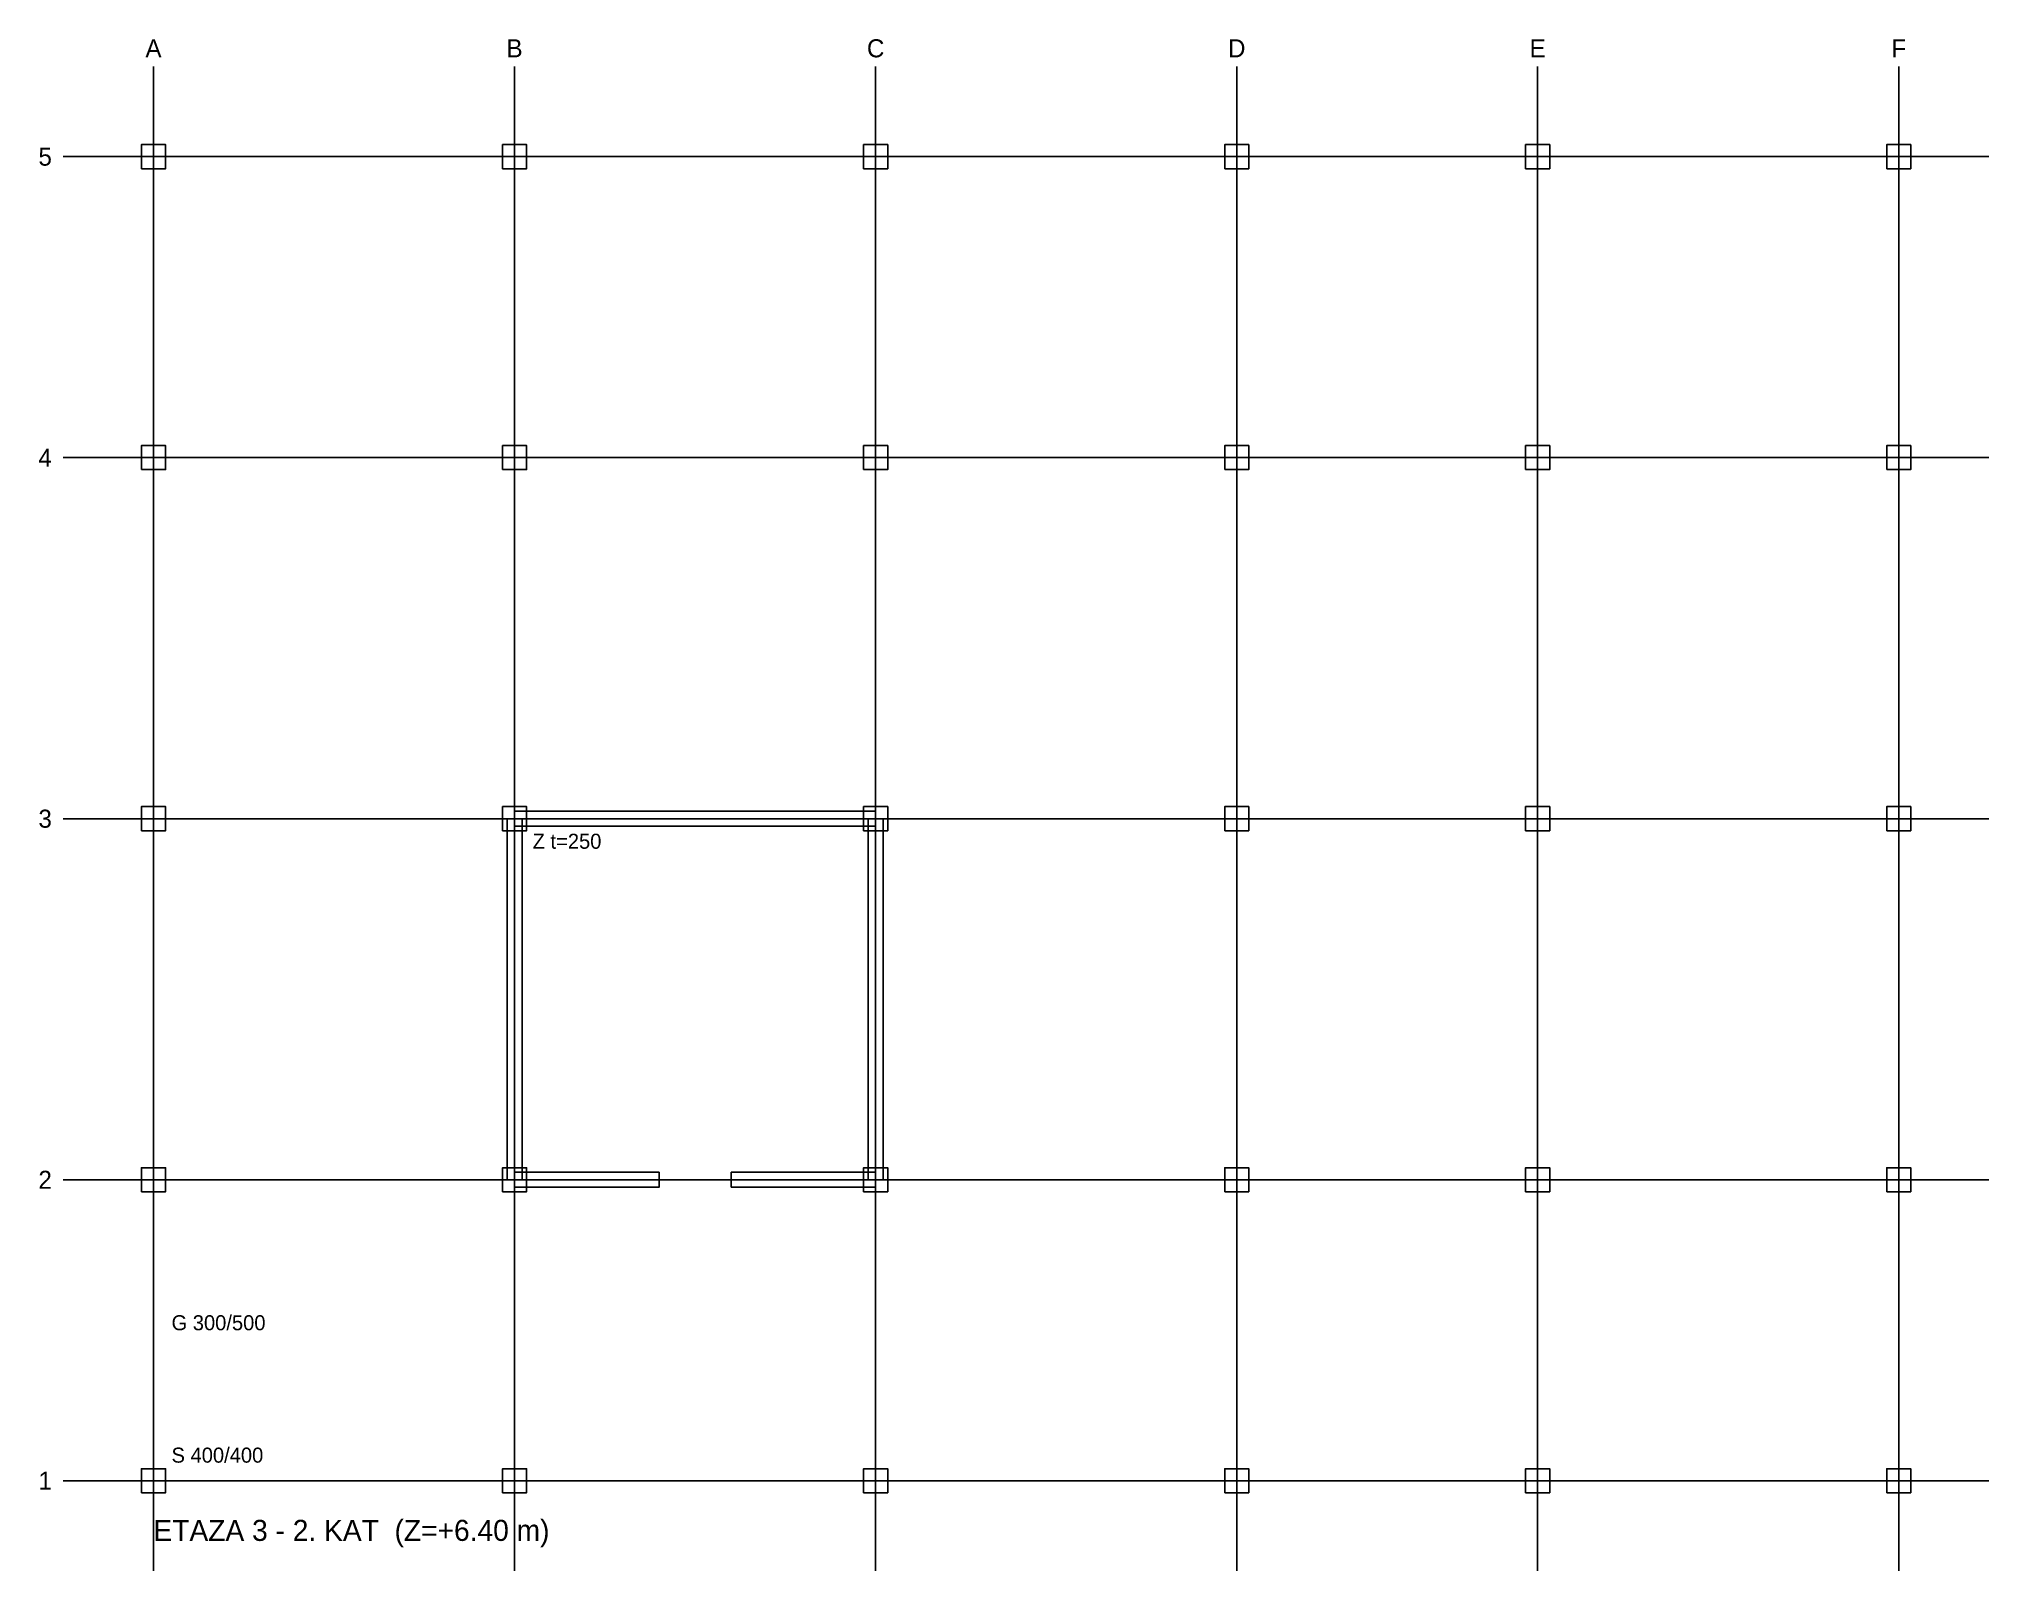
# Model space of a CAD drawing. Header units: millimetres. Extents: x -1902 to 141500, y -3620 to 23954.
# Drawn here: x 72098 to 104500, y -1500 to 23954 of the extents above; entities that cross this region are included whole.
import ezdxf
from ezdxf.enums import TextEntityAlignment as Align

# ---------------------------------------------------------------- set-up
doc = ezdxf.new("R2010")
doc.units = ezdxf.units.MM
doc.linetypes.add('DASHDOT', pattern=[3.556, 2.54, -0.508, 0, -0.508])
for name, color, linetype in [('GREDA', 3, 'Continuous'), ('KOTE', 2, 'Continuous'), ('OSI', 8, 'Continuous'), ('PLOCA', 4, 'Continuous'), ('STUP', 1, 'Continuous'), ('TEKST', 7, 'Continuous'), ('ZID', 5, 'Continuous')]:
    doc.layers.add(name, color=color, linetype=linetype)

msp = doc.modelspace()

# ---------------------------------------------------------------- texts
at = {"layer": 'KOTE'}
for s, p in [('Z t=250', (80300, 10500)), ('G 300/500', (74300, 2500)), ('S 400/400', (74300, 300))]:
    msp.add_text(s, height=250, dxfattribs=at).set_placement(p)
at = {"layer": 'OSI'}
for s, p in [('A', (74000, 23800)), ('B', (80000, 23800)), ('C', (86000, 23800)), ('D', (92000, 23800)), ('E', (97000, 23800)), ('F', (103000, 23800)), ('5', (72200, 22000)), ('4', (72200, 17000)), ('3', (72200, 11000)), ('2', (72200, 5000)), ('1', (72200, 0))]:
    msp.add_text(s, height=300, dxfattribs=at).set_placement(p, align=Align.MIDDLE_CENTER)
at = {"layer": 'TEKST'}
msp.add_text('ETAZA 3 - 2. KAT  (Z=+6.40 m)', height=350, dxfattribs=at).set_placement((74000, -1000))

# ---------------------------------------------------------------- linework, layer by layer
at = {"layer": 'GREDA'}
for p, q in [((74000, 22000), (80000, 22000)), ((74000, 17000), (74000, 22000)), ((80000, 22000), (86000, 22000)), ((80000, 17000), (80000, 22000)), ((86000, 22000), (92000, 22000)), ((86000, 17000), (86000, 22000)), ((92000, 22000), (97000, 22000)), ((92000, 17000), (92000, 22000)), ((97000, 22000), (103000, 22000)), ((97000, 17000), (97000, 22000)), ((103000, 17000), (103000, 22000)), ((74000, 17000), (80000, 17000)), ((74000, 11000), (74000, 17000)), ((80000, 17000), (86000, 17000)), ((80000, 11000), (80000, 17000)), ((86000, 17000), (92000, 17000)), ((86000, 11000), (86000, 17000)), ((92000, 17000), (97000, 17000)), ((92000, 11000), (92000, 17000)), ((97000, 17000), (103000, 17000)), ((97000, 11000), (97000, 17000)), ((103000, 11000), (103000, 17000)), ((74000, 11000), (80000, 11000)), ((74000, 5000), (74000, 11000)), ((80000, 11000), (86000, 11000)), ((80000, 5000), (80000, 11000)), ((86000, 11000), (92000, 11000)), ((86000, 5000), (86000, 11000)), ((92000, 11000), (97000, 11000)), ((92000, 5000), (92000, 11000)), ((97000, 11000), (103000, 11000)), ((97000, 5000), (97000, 11000)), ((103000, 5000), (103000, 11000)), ((74000, 5000), (80000, 5000)), ((74000, 0), (74000, 5000)), ((80000, 5000), (86000, 5000)), ((80000, 0), (80000, 5000)), ((86000, 5000), (92000, 5000)), ((86000, 0), (86000, 5000)), ((92000, 5000), (97000, 5000)), ((92000, 0), (92000, 5000)), ((97000, 5000), (103000, 5000)), ((97000, 0), (97000, 5000)), ((103000, 0), (103000, 5000)), ((74000, 0), (80000, 0)), ((80000, 0), (86000, 0)), ((86000, 0), (92000, 0)), ((92000, 0), (97000, 0)), ((97000, 0), (103000, 0))]:
    msp.add_line(p, q, dxfattribs=at)
at = {"layer": 'OSI', "linetype": 'DASHDOT'}
for p, q in [((74000, -1500), (74000, 23500)), ((80000, -1500), (80000, 23500)), ((86000, -1500), (86000, 23500)), ((92000, -1500), (92000, 23500)), ((97000, -1500), (97000, 23500)), ((103000, -1500), (103000, 23500)), ((72500, 22000), (104500, 22000)), ((72500, 17000), (104500, 17000)), ((72500, 11000), (104500, 11000)), ((72500, 5000), (104500, 5000)), ((72500, 0), (104500, 0))]:
    msp.add_line(p, q, dxfattribs=at)
at = {"layer": 'PLOCA'}
msp.add_lwpolyline([(74000, 0), (103000, 0), (103000, 22000), (74000, 22000)], close=True, dxfattribs=at)
at = {"layer": 'STUP'}
for points in [[(73800, 21800), (74200, 21800), (74200, 22200), (73800, 22200)], [(79800, 21800), (80200, 21800), (80200, 22200), (79800, 22200)], [(85800, 21800), (86200, 21800), (86200, 22200), (85800, 22200)], [(91800, 21800), (92200, 21800), (92200, 22200), (91800, 22200)], [(96800, 21800), (97200, 21800), (97200, 22200), (96800, 22200)], [(102800, 21800), (103200, 21800), (103200, 22200), (102800, 22200)], [(73800, 16800), (74200, 16800), (74200, 17200), (73800, 17200)], [(79800, 16800), (80200, 16800), (80200, 17200), (79800, 17200)], [(85800, 16800), (86200, 16800), (86200, 17200), (85800, 17200)], [(91800, 16800), (92200, 16800), (92200, 17200), (91800, 17200)], [(96800, 16800), (97200, 16800), (97200, 17200), (96800, 17200)], [(102800, 16800), (103200, 16800), (103200, 17200), (102800, 17200)], [(73800, 10800), (74200, 10800), (74200, 11200), (73800, 11200)], [(79800, 10800), (80200, 10800), (80200, 11200), (79800, 11200)], [(85800, 10800), (86200, 10800), (86200, 11200), (85800, 11200)], [(91800, 10800), (92200, 10800), (92200, 11200), (91800, 11200)], [(96800, 10800), (97200, 10800), (97200, 11200), (96800, 11200)], [(102800, 10800), (103200, 10800), (103200, 11200), (102800, 11200)], [(73800, 4800), (74200, 4800), (74200, 5200), (73800, 5200)], [(79800, 4800), (80200, 4800), (80200, 5200), (79800, 5200)], [(85800, 4800), (86200, 4800), (86200, 5200), (85800, 5200)], [(91800, 4800), (92200, 4800), (92200, 5200), (91800, 5200)], [(96800, 4800), (97200, 4800), (97200, 5200), (96800, 5200)], [(102800, 4800), (103200, 4800), (103200, 5200), (102800, 5200)], [(73800, -200), (74200, -200), (74200, 200), (73800, 200)], [(79800, -200), (80200, -200), (80200, 200), (79800, 200)], [(85800, -200), (86200, -200), (86200, 200), (85800, 200)], [(91800, -200), (92200, -200), (92200, 200), (91800, 200)], [(96800, -200), (97200, -200), (97200, 200), (96800, 200)], [(102800, -200), (103200, -200), (103200, 200), (102800, 200)]]:
    msp.add_lwpolyline(points, close=True, dxfattribs=at)
at = {"layer": 'ZID'}
for points in [[(80000, 10875), (86000, 10875), (86000, 11125), (80000, 11125)], [(79875, 5000), (80125, 5000), (80125, 11000), (79875, 11000)], [(85875, 5000), (86125, 5000), (86125, 11000), (85875, 11000)], [(80000, 4875), (82400, 4875), (82400, 5125), (80000, 5125)], [(83600, 4875), (86000, 4875), (86000, 5125), (83600, 5125)]]:
    msp.add_lwpolyline(points, close=True, dxfattribs=at)

msp.set_redraw_order([(e.dxf.handle, doc.entitydb.next_handle()) for e in msp.query("TEXT MTEXT ATTDEF DIMENSION ARC_DIMENSION")])  # texts and dimensions are drawn at this point

doc.saveas('drawing.dxf')
